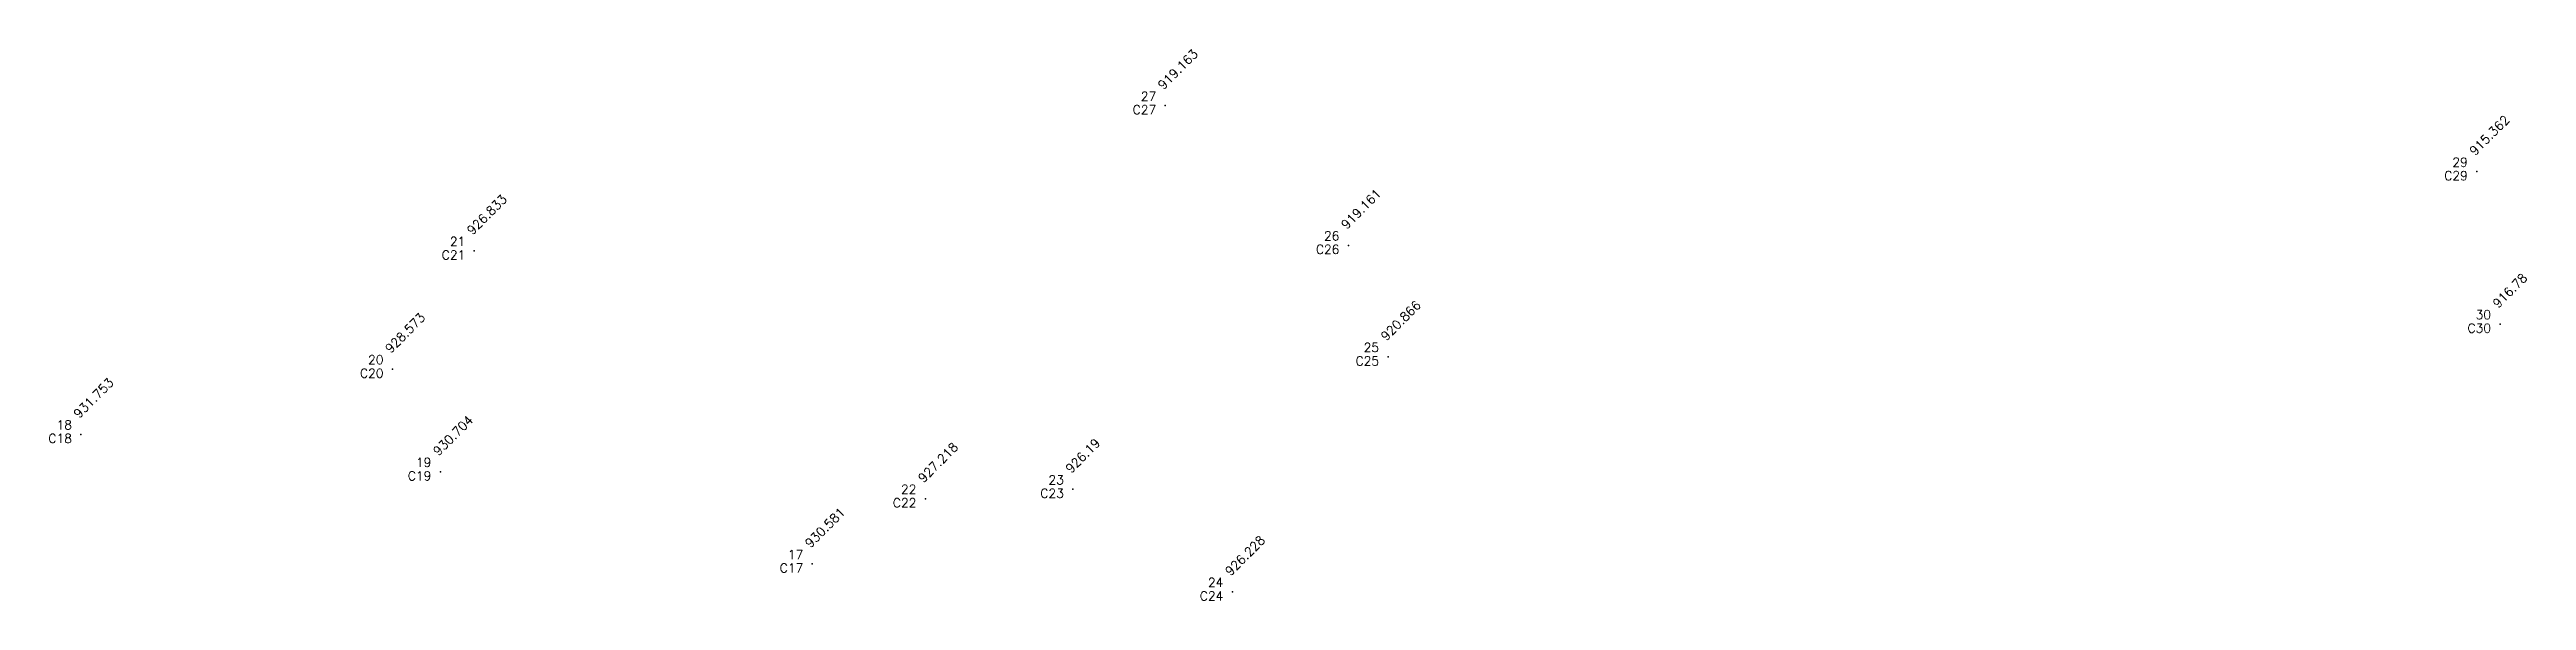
# Model space of a CAD drawing. Header units: millimetres. Extents: x 824502 to 1498685, y 1474633 to 1481826.
# Drawn here: x 824558.6 to 824627.3, y 1478815.7 to 1478831 of the extents above; entities that cross this region are included whole.
import ezdxf
from ezdxf.enums import TextEntityAlignment as Align

# ---------------------------------------------------------------- set-up
doc = ezdxf.new("R2010")
doc.units = ezdxf.units.MM
for name, color, linetype in [('Points', 7, 'Continuous'), ('Points-ELV', 6, 'Continuous'), ('Points-NUM', 4, 'Continuous'), ('Points-TXT', 3, 'Continuous')]:
    doc.layers.add(name, color=color, linetype=linetype)
doc.styles.add('ROMANS', font='romans.shx')

# ---------------------------------------------------------------- blocks, each defined once
blk = doc.blocks.new('POINTS')
at = {"layer": 'Points'}
blk.add_line((0, 0), (0, 0), dxfattribs=at)
blk.add_point((0, 0), dxfattribs=at)
at = {"layer": 'Points-ELV', "style": 'ROMANS'}
blk.add_attdef('ELEV', text='', height=1, rotation=45, dxfattribs=at).set_placement((0, 0), align=Align.BOTTOM_LEFT)
at = {"layer": 'Points-NUM', "style": 'ROMANS'}
blk.add_attdef('PTNUM', text='', height=1, dxfattribs=at).set_placement((0, 0), align=Align.BOTTOM_RIGHT)
at = {"layer": 'Points-TXT', "style": 'ROMANS'}
blk.add_attdef('DESC', text='', height=1, dxfattribs=at).set_placement((0, 0), align=Align.BOTTOM_RIGHT)

msp = doc.modelspace()

# ---------------------------------------------------------------- block references
at = {"layer": 'Points', "linetype": 'Continuous'}
ref = msp.add_blockref('POINTS', (824589.546, 1478829.464, 919.163), dxfattribs=at)
ref.add_attrib('PTNUM', '27', dxfattribs={"layer": 'Points-NUM', "height": 0.25, "style": 'ROMANS'}).set_placement((824589.296, 1478829.526, 919.163), align=Align.BOTTOM_RIGHT)
ref.add_attrib('DESC', 'C27', dxfattribs={"layer": 'Points-TXT', "height": 0.25, "style": 'ROMANS'}).set_placement((824589.296, 1478829.151, 919.163), align=Align.BOTTOM_RIGHT)
ref.add_attrib('ELEV', '919.163', dxfattribs={"layer": 'Points-ELV', "height": 0.25, "rotation": 45, "style": 'ROMANS'}).set_placement((824589.546, 1478829.839, 919.163), align=Align.BOTTOM_LEFT)
ref = msp.add_blockref('POINTS', (824589.546, 1478829.464, 919.163), dxfattribs=at)
ref.add_attrib('PTNUM', '27', dxfattribs={"layer": 'Points-NUM', "height": 0.25, "style": 'ROMANS'}).set_placement((824589.296, 1478829.526, 919.163), align=Align.BOTTOM_RIGHT)
ref.add_attrib('DESC', 'C27', dxfattribs={"layer": 'Points-TXT', "height": 0.25, "style": 'ROMANS'}).set_placement((824589.296, 1478829.151, 919.163), align=Align.BOTTOM_RIGHT)
ref.add_attrib('ELEV', '919.163', dxfattribs={"layer": 'Points-ELV', "height": 0.25, "rotation": 45, "style": 'ROMANS'}).set_placement((824589.546, 1478829.839, 919.163), align=Align.BOTTOM_LEFT)
ref = msp.add_blockref('POINTS', (824625.964, 1478827.632, 915.362), dxfattribs=at)
ref.add_attrib('PTNUM', '29', dxfattribs={"layer": 'Points-NUM', "height": 0.25, "style": 'ROMANS'}).set_placement((824625.714, 1478827.694, 915.362), align=Align.BOTTOM_RIGHT)
ref.add_attrib('DESC', 'C29', dxfattribs={"layer": 'Points-TXT', "height": 0.25, "style": 'ROMANS'}).set_placement((824625.714, 1478827.319, 915.362), align=Align.BOTTOM_RIGHT)
ref.add_attrib('ELEV', '915.362', dxfattribs={"layer": 'Points-ELV', "height": 0.25, "rotation": 45, "style": 'ROMANS'}).set_placement((824625.964, 1478828.007, 915.362), align=Align.BOTTOM_LEFT)
ref = msp.add_blockref('POINTS', (824625.964, 1478827.632, 915.362), dxfattribs=at)
ref.add_attrib('PTNUM', '29', dxfattribs={"layer": 'Points-NUM', "height": 0.25, "style": 'ROMANS'}).set_placement((824625.714, 1478827.694, 915.362), align=Align.BOTTOM_RIGHT)
ref.add_attrib('DESC', 'C29', dxfattribs={"layer": 'Points-TXT', "height": 0.25, "style": 'ROMANS'}).set_placement((824625.714, 1478827.319, 915.362), align=Align.BOTTOM_RIGHT)
ref.add_attrib('ELEV', '915.362', dxfattribs={"layer": 'Points-ELV', "height": 0.25, "rotation": 45, "style": 'ROMANS'}).set_placement((824625.964, 1478828.007, 915.362), align=Align.BOTTOM_LEFT)
ref = msp.add_blockref('POINTS', (824570.359, 1478825.428, 926.833), dxfattribs=at)
ref.add_attrib('PTNUM', '21', dxfattribs={"layer": 'Points-NUM', "height": 0.25, "style": 'ROMANS'}).set_placement((824570.109, 1478825.491, 926.833), align=Align.BOTTOM_RIGHT)
ref.add_attrib('DESC', 'C21', dxfattribs={"layer": 'Points-TXT', "height": 0.25, "style": 'ROMANS'}).set_placement((824570.109, 1478825.116, 926.833), align=Align.BOTTOM_RIGHT)
ref.add_attrib('ELEV', '926.833', dxfattribs={"layer": 'Points-ELV', "height": 0.25, "rotation": 45, "style": 'ROMANS'}).set_placement((824570.359, 1478825.803, 926.833), align=Align.BOTTOM_LEFT)
ref = msp.add_blockref('POINTS', (824570.359, 1478825.428, 926.833), dxfattribs=at)
ref.add_attrib('PTNUM', '21', dxfattribs={"layer": 'Points-NUM', "height": 0.25, "style": 'ROMANS'}).set_placement((824570.109, 1478825.491, 926.833), align=Align.BOTTOM_RIGHT)
ref.add_attrib('DESC', 'C21', dxfattribs={"layer": 'Points-TXT', "height": 0.25, "style": 'ROMANS'}).set_placement((824570.109, 1478825.116, 926.833), align=Align.BOTTOM_RIGHT)
ref.add_attrib('ELEV', '926.833', dxfattribs={"layer": 'Points-ELV', "height": 0.25, "rotation": 45, "style": 'ROMANS'}).set_placement((824570.359, 1478825.803, 926.833), align=Align.BOTTOM_LEFT)
ref = msp.add_blockref('POINTS', (824594.633, 1478825.584, 919.161), dxfattribs=at)
ref.add_attrib('PTNUM', '26', dxfattribs={"layer": 'Points-NUM', "height": 0.25, "style": 'ROMANS'}).set_placement((824594.383, 1478825.647, 919.161), align=Align.BOTTOM_RIGHT)
ref.add_attrib('DESC', 'C26', dxfattribs={"layer": 'Points-TXT', "height": 0.25, "style": 'ROMANS'}).set_placement((824594.383, 1478825.272, 919.161), align=Align.BOTTOM_RIGHT)
ref.add_attrib('ELEV', '919.161', dxfattribs={"layer": 'Points-ELV', "height": 0.25, "rotation": 45, "style": 'ROMANS'}).set_placement((824594.633, 1478825.959, 919.161), align=Align.BOTTOM_LEFT)
ref = msp.add_blockref('POINTS', (824594.633, 1478825.584, 919.161), dxfattribs=at)
ref.add_attrib('PTNUM', '26', dxfattribs={"layer": 'Points-NUM', "height": 0.25, "style": 'ROMANS'}).set_placement((824594.383, 1478825.647, 919.161), align=Align.BOTTOM_RIGHT)
ref.add_attrib('DESC', 'C26', dxfattribs={"layer": 'Points-TXT', "height": 0.25, "style": 'ROMANS'}).set_placement((824594.383, 1478825.272, 919.161), align=Align.BOTTOM_RIGHT)
ref.add_attrib('ELEV', '919.161', dxfattribs={"layer": 'Points-ELV', "height": 0.25, "rotation": 45, "style": 'ROMANS'}).set_placement((824594.633, 1478825.959, 919.161), align=Align.BOTTOM_LEFT)
ref = msp.add_blockref('POINTS', (824626.61, 1478823.395, 916.78), dxfattribs=at)
ref.add_attrib('PTNUM', '30', dxfattribs={"layer": 'Points-NUM', "height": 0.25, "style": 'ROMANS'}).set_placement((824626.36, 1478823.458, 916.78), align=Align.BOTTOM_RIGHT)
ref.add_attrib('DESC', 'C30', dxfattribs={"layer": 'Points-TXT', "height": 0.25, "style": 'ROMANS'}).set_placement((824626.36, 1478823.083, 916.78), align=Align.BOTTOM_RIGHT)
ref.add_attrib('ELEV', '916.78', dxfattribs={"layer": 'Points-ELV', "height": 0.25, "rotation": 45, "style": 'ROMANS'}).set_placement((824626.61, 1478823.77, 916.78), align=Align.BOTTOM_LEFT)
ref = msp.add_blockref('POINTS', (824626.61, 1478823.395, 916.78), dxfattribs=at)
ref.add_attrib('PTNUM', '30', dxfattribs={"layer": 'Points-NUM', "height": 0.25, "style": 'ROMANS'}).set_placement((824626.36, 1478823.458, 916.78), align=Align.BOTTOM_RIGHT)
ref.add_attrib('DESC', 'C30', dxfattribs={"layer": 'Points-TXT', "height": 0.25, "style": 'ROMANS'}).set_placement((824626.36, 1478823.083, 916.78), align=Align.BOTTOM_RIGHT)
ref.add_attrib('ELEV', '916.78', dxfattribs={"layer": 'Points-ELV', "height": 0.25, "rotation": 45, "style": 'ROMANS'}).set_placement((824626.61, 1478823.77, 916.78), align=Align.BOTTOM_LEFT)
ref = msp.add_blockref('POINTS', (824595.734, 1478822.485, 920.866), dxfattribs=at)
ref.add_attrib('PTNUM', '25', dxfattribs={"layer": 'Points-NUM', "height": 0.25, "style": 'ROMANS'}).set_placement((824595.484, 1478822.548, 920.866), align=Align.BOTTOM_RIGHT)
ref.add_attrib('DESC', 'C25', dxfattribs={"layer": 'Points-TXT', "height": 0.25, "style": 'ROMANS'}).set_placement((824595.484, 1478822.173, 920.866), align=Align.BOTTOM_RIGHT)
ref.add_attrib('ELEV', '920.866', dxfattribs={"layer": 'Points-ELV', "height": 0.25, "rotation": 45, "style": 'ROMANS'}).set_placement((824595.734, 1478822.86, 920.866), align=Align.BOTTOM_LEFT)
ref = msp.add_blockref('POINTS', (824595.734, 1478822.485, 920.866), dxfattribs=at)
ref.add_attrib('PTNUM', '25', dxfattribs={"layer": 'Points-NUM', "height": 0.25, "style": 'ROMANS'}).set_placement((824595.484, 1478822.548, 920.866), align=Align.BOTTOM_RIGHT)
ref.add_attrib('DESC', 'C25', dxfattribs={"layer": 'Points-TXT', "height": 0.25, "style": 'ROMANS'}).set_placement((824595.484, 1478822.173, 920.866), align=Align.BOTTOM_RIGHT)
ref.add_attrib('ELEV', '920.866', dxfattribs={"layer": 'Points-ELV', "height": 0.25, "rotation": 45, "style": 'ROMANS'}).set_placement((824595.734, 1478822.86, 920.866), align=Align.BOTTOM_LEFT)
ref = msp.add_blockref('POINTS', (824568.089, 1478822.144, 928.573), dxfattribs=at)
ref.add_attrib('PTNUM', '20', dxfattribs={"layer": 'Points-NUM', "height": 0.25, "style": 'ROMANS'}).set_placement((824567.839, 1478822.207, 928.573), align=Align.BOTTOM_RIGHT)
ref.add_attrib('DESC', 'C20', dxfattribs={"layer": 'Points-TXT', "height": 0.25, "style": 'ROMANS'}).set_placement((824567.839, 1478821.832, 928.573), align=Align.BOTTOM_RIGHT)
ref.add_attrib('ELEV', '928.573', dxfattribs={"layer": 'Points-ELV', "height": 0.25, "rotation": 45, "style": 'ROMANS'}).set_placement((824568.089, 1478822.519, 928.573), align=Align.BOTTOM_LEFT)
ref = msp.add_blockref('POINTS', (824568.089, 1478822.144, 928.573), dxfattribs=at)
ref.add_attrib('PTNUM', '20', dxfattribs={"layer": 'Points-NUM', "height": 0.25, "style": 'ROMANS'}).set_placement((824567.839, 1478822.207, 928.573), align=Align.BOTTOM_RIGHT)
ref.add_attrib('DESC', 'C20', dxfattribs={"layer": 'Points-TXT', "height": 0.25, "style": 'ROMANS'}).set_placement((824567.839, 1478821.832, 928.573), align=Align.BOTTOM_RIGHT)
ref.add_attrib('ELEV', '928.573', dxfattribs={"layer": 'Points-ELV', "height": 0.25, "rotation": 45, "style": 'ROMANS'}).set_placement((824568.089, 1478822.519, 928.573), align=Align.BOTTOM_LEFT)
ref = msp.add_blockref('POINTS', (824559.436, 1478820.333, 931.753), dxfattribs=at)
ref.add_attrib('PTNUM', '18', dxfattribs={"layer": 'Points-NUM', "height": 0.25, "style": 'ROMANS'}).set_placement((824559.186, 1478820.396, 931.753), align=Align.BOTTOM_RIGHT)
ref.add_attrib('DESC', 'C18', dxfattribs={"layer": 'Points-TXT', "height": 0.25, "style": 'ROMANS'}).set_placement((824559.186, 1478820.021, 931.753), align=Align.BOTTOM_RIGHT)
ref.add_attrib('ELEV', '931.753', dxfattribs={"layer": 'Points-ELV', "height": 0.25, "rotation": 45, "style": 'ROMANS'}).set_placement((824559.436, 1478820.708, 931.753), align=Align.BOTTOM_LEFT)
ref = msp.add_blockref('POINTS', (824559.436, 1478820.333, 931.753), dxfattribs=at)
ref.add_attrib('PTNUM', '18', dxfattribs={"layer": 'Points-NUM', "height": 0.25, "style": 'ROMANS'}).set_placement((824559.186, 1478820.396, 931.753), align=Align.BOTTOM_RIGHT)
ref.add_attrib('DESC', 'C18', dxfattribs={"layer": 'Points-TXT', "height": 0.25, "style": 'ROMANS'}).set_placement((824559.186, 1478820.021, 931.753), align=Align.BOTTOM_RIGHT)
ref.add_attrib('ELEV', '931.753', dxfattribs={"layer": 'Points-ELV', "height": 0.25, "rotation": 45, "style": 'ROMANS'}).set_placement((824559.436, 1478820.708, 931.753), align=Align.BOTTOM_LEFT)
ref = msp.add_blockref('POINTS', (824569.417, 1478819.293, 930.704), dxfattribs=at)
ref.add_attrib('PTNUM', '19', dxfattribs={"layer": 'Points-NUM', "height": 0.25, "style": 'ROMANS'}).set_placement((824569.167, 1478819.356, 930.704), align=Align.BOTTOM_RIGHT)
ref.add_attrib('DESC', 'C19', dxfattribs={"layer": 'Points-TXT', "height": 0.25, "style": 'ROMANS'}).set_placement((824569.167, 1478818.981, 930.704), align=Align.BOTTOM_RIGHT)
ref.add_attrib('ELEV', '930.704', dxfattribs={"layer": 'Points-ELV', "height": 0.25, "rotation": 45, "style": 'ROMANS'}).set_placement((824569.417, 1478819.668, 930.704), align=Align.BOTTOM_LEFT)
ref = msp.add_blockref('POINTS', (824569.417, 1478819.293, 930.704), dxfattribs=at)
ref.add_attrib('PTNUM', '19', dxfattribs={"layer": 'Points-NUM', "height": 0.25, "style": 'ROMANS'}).set_placement((824569.167, 1478819.356, 930.704), align=Align.BOTTOM_RIGHT)
ref.add_attrib('DESC', 'C19', dxfattribs={"layer": 'Points-TXT', "height": 0.25, "style": 'ROMANS'}).set_placement((824569.167, 1478818.981, 930.704), align=Align.BOTTOM_RIGHT)
ref.add_attrib('ELEV', '930.704', dxfattribs={"layer": 'Points-ELV', "height": 0.25, "rotation": 45, "style": 'ROMANS'}).set_placement((824569.417, 1478819.668, 930.704), align=Align.BOTTOM_LEFT)
ref = msp.add_blockref('POINTS', (824582.885, 1478818.545, 927.218), dxfattribs=at)
ref.add_attrib('PTNUM', '22', dxfattribs={"layer": 'Points-NUM', "height": 0.25, "style": 'ROMANS'}).set_placement((824582.635, 1478818.607, 927.218), align=Align.BOTTOM_RIGHT)
ref.add_attrib('DESC', 'C22', dxfattribs={"layer": 'Points-TXT', "height": 0.25, "style": 'ROMANS'}).set_placement((824582.635, 1478818.232, 927.218), align=Align.BOTTOM_RIGHT)
ref.add_attrib('ELEV', '927.218', dxfattribs={"layer": 'Points-ELV', "height": 0.25, "rotation": 45, "style": 'ROMANS'}).set_placement((824582.885, 1478818.92, 927.218), align=Align.BOTTOM_LEFT)
ref = msp.add_blockref('POINTS', (824582.885, 1478818.545, 927.218), dxfattribs=at)
ref.add_attrib('PTNUM', '22', dxfattribs={"layer": 'Points-NUM', "height": 0.25, "style": 'ROMANS'}).set_placement((824582.635, 1478818.607, 927.218), align=Align.BOTTOM_RIGHT)
ref.add_attrib('DESC', 'C22', dxfattribs={"layer": 'Points-TXT', "height": 0.25, "style": 'ROMANS'}).set_placement((824582.635, 1478818.232, 927.218), align=Align.BOTTOM_RIGHT)
ref.add_attrib('ELEV', '927.218', dxfattribs={"layer": 'Points-ELV', "height": 0.25, "rotation": 45, "style": 'ROMANS'}).set_placement((824582.885, 1478818.92, 927.218), align=Align.BOTTOM_LEFT)
ref = msp.add_blockref('POINTS', (824586.981, 1478818.808, 926.19), dxfattribs=at)
ref.add_attrib('PTNUM', '23', dxfattribs={"layer": 'Points-NUM', "height": 0.25, "style": 'ROMANS'}).set_placement((824586.731, 1478818.87, 926.19), align=Align.BOTTOM_RIGHT)
ref.add_attrib('DESC', 'C23', dxfattribs={"layer": 'Points-TXT', "height": 0.25, "style": 'ROMANS'}).set_placement((824586.731, 1478818.495, 926.19), align=Align.BOTTOM_RIGHT)
ref.add_attrib('ELEV', '926.19', dxfattribs={"layer": 'Points-ELV', "height": 0.25, "rotation": 45, "style": 'ROMANS'}).set_placement((824586.981, 1478819.183, 926.19), align=Align.BOTTOM_LEFT)
ref = msp.add_blockref('POINTS', (824586.981, 1478818.808, 926.19), dxfattribs=at)
ref.add_attrib('PTNUM', '23', dxfattribs={"layer": 'Points-NUM', "height": 0.25, "style": 'ROMANS'}).set_placement((824586.731, 1478818.87, 926.19), align=Align.BOTTOM_RIGHT)
ref.add_attrib('DESC', 'C23', dxfattribs={"layer": 'Points-TXT', "height": 0.25, "style": 'ROMANS'}).set_placement((824586.731, 1478818.495, 926.19), align=Align.BOTTOM_RIGHT)
ref.add_attrib('ELEV', '926.19', dxfattribs={"layer": 'Points-ELV', "height": 0.25, "rotation": 45, "style": 'ROMANS'}).set_placement((824586.981, 1478819.183, 926.19), align=Align.BOTTOM_LEFT)
ref = msp.add_blockref('POINTS', (824579.745, 1478816.734, 930.581), dxfattribs=at)
ref.add_attrib('PTNUM', '17', dxfattribs={"layer": 'Points-NUM', "height": 0.25, "style": 'ROMANS'}).set_placement((824579.495, 1478816.796, 930.581), align=Align.BOTTOM_RIGHT)
ref.add_attrib('DESC', 'C17', dxfattribs={"layer": 'Points-TXT', "height": 0.25, "style": 'ROMANS'}).set_placement((824579.495, 1478816.421, 930.581), align=Align.BOTTOM_RIGHT)
ref.add_attrib('ELEV', '930.581', dxfattribs={"layer": 'Points-ELV', "height": 0.25, "rotation": 45, "style": 'ROMANS'}).set_placement((824579.745, 1478817.109, 930.581), align=Align.BOTTOM_LEFT)
ref = msp.add_blockref('POINTS', (824579.745, 1478816.734, 930.581), dxfattribs=at)
ref.add_attrib('PTNUM', '17', dxfattribs={"layer": 'Points-NUM', "height": 0.25, "style": 'ROMANS'}).set_placement((824579.495, 1478816.796, 930.581), align=Align.BOTTOM_RIGHT)
ref.add_attrib('DESC', 'C17', dxfattribs={"layer": 'Points-TXT', "height": 0.25, "style": 'ROMANS'}).set_placement((824579.495, 1478816.421, 930.581), align=Align.BOTTOM_RIGHT)
ref.add_attrib('ELEV', '930.581', dxfattribs={"layer": 'Points-ELV', "height": 0.25, "rotation": 45, "style": 'ROMANS'}).set_placement((824579.745, 1478817.109, 930.581), align=Align.BOTTOM_LEFT)
ref = msp.add_blockref('POINTS', (824591.409, 1478815.957, 926.228), dxfattribs=at)
ref.add_attrib('PTNUM', '24', dxfattribs={"layer": 'Points-NUM', "height": 0.25, "style": 'ROMANS'}).set_placement((824591.159, 1478816.019, 926.228), align=Align.BOTTOM_RIGHT)
ref.add_attrib('DESC', 'C24', dxfattribs={"layer": 'Points-TXT', "height": 0.25, "style": 'ROMANS'}).set_placement((824591.159, 1478815.644, 926.228), align=Align.BOTTOM_RIGHT)
ref.add_attrib('ELEV', '926.228', dxfattribs={"layer": 'Points-ELV', "height": 0.25, "rotation": 45, "style": 'ROMANS'}).set_placement((824591.409, 1478816.332, 926.228), align=Align.BOTTOM_LEFT)
ref = msp.add_blockref('POINTS', (824591.409, 1478815.957, 926.228), dxfattribs=at)
ref.add_attrib('PTNUM', '24', dxfattribs={"layer": 'Points-NUM', "height": 0.25, "style": 'ROMANS'}).set_placement((824591.159, 1478816.019, 926.228), align=Align.BOTTOM_RIGHT)
ref.add_attrib('DESC', 'C24', dxfattribs={"layer": 'Points-TXT', "height": 0.25, "style": 'ROMANS'}).set_placement((824591.159, 1478815.644, 926.228), align=Align.BOTTOM_RIGHT)
ref.add_attrib('ELEV', '926.228', dxfattribs={"layer": 'Points-ELV', "height": 0.25, "rotation": 45, "style": 'ROMANS'}).set_placement((824591.409, 1478816.332, 926.228), align=Align.BOTTOM_LEFT)

doc.saveas('drawing.dxf')
